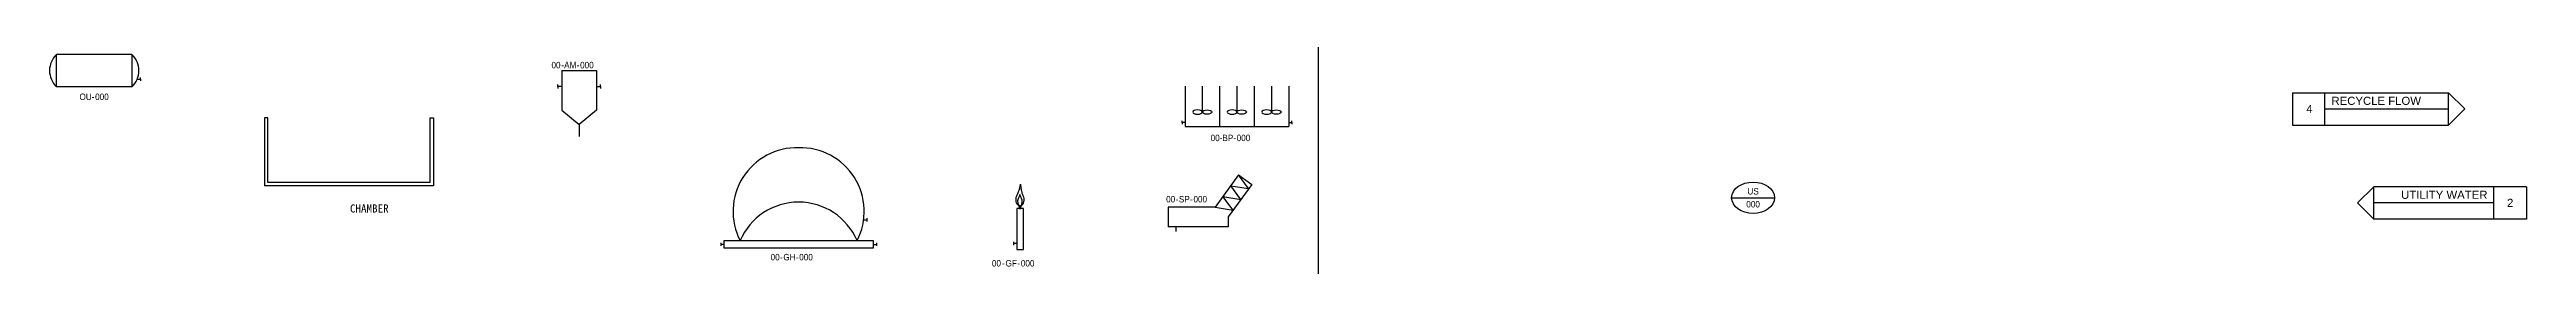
# Model space of a CAD drawing. Extents: x 2684 to 7761, y 1353 to 2487.
# Drawn here: x 2684 to 3446, y 1949 to 2015 of the extents above; entities that cross this region are included whole.
import ezdxf
from ezdxf.enums import TextEntityAlignment as Align

# ---------------------------------------------------------------- set-up
doc = ezdxf.new("R2018")
doc.units = 0
doc.header["$LTSCALE"] = 0.25
doc.layers.add('controll', color=150, linetype='Continuous', lineweight=25)
for name, color, linetype, lineweight, true_color in [('equipment', 5, 'Continuous', 25, 0x0000ff), ('Text', 7, 'Continuous', 25, 0xffffff), ('unit', 1, 'Continuous', 25, 0xff0000)]:
    doc.layers.add(name, color=color, linetype=linetype, lineweight=lineweight, true_color=true_color)
doc.styles.add('Organica', font='arial.ttf')
doc.styles.add('RefAL2UtilityWater$0$Organica', font='arial.ttf')
doc.styles.add('RefAR4Leachate$0$Organica', font='arial.ttf')

# ---------------------------------------------------------------- blocks, each defined once
blk = doc.blocks.new('*U45')
for p, q in [((11.59, 10), (-11.59, 10)), ((-11.59, 0), (-11.59, 10)), ((11.59, 10), (11.59, 0)), ((11.59, 0), (-11.59, 0)), ((13.22, 2.33), (14.22, 2.33)), ((14.22, 2.33), (14.22, 2.83)), ((14.22, 2.33), (14.22, 1.83))]:
    blk.add_line(p, q)
for centre, start, end in [((-6.9, 5), 133.1498, 226.8502), ((6.9, 5), 313.1498, 46.8502)]:
    blk.add_arc(centre, 6.85, start, end)
at = {"insert": (0.06, -3.09), "char_height": 2, "width": 5.3402, "attachment_point": 6, "line_spacing_factor": 0.9, "style": 'Organica'}
blk.add_mtext('{\\W0.9;OU-}', dxfattribs=at)
at = {"style": 'Organica', "flags": 1}
for tag, p in [('MATERIAL', (28.31, 24.31)), ('NOTE', (28.31, 27.42)), ('MANUFACTURE', (28.31, 14.89)), ('POWER', (28.31, 21.11)), ('MODEL', (28.31, 18)), ('PROCESSUNITAREA', (29.76, 8.07)), ('RUNNINGHOURS', (29.76, 11.69))]:
    blk.add_attdef(tag, text='', height=2, dxfattribs=at).set_placement(p, align=Align.MIDDLE_CENTER)
at = {"style": 'Organica', "width": 0.9, "flags": 8}
blk.add_attdef('TAG', text='', height=2, dxfattribs=at).set_placement((2.37, -3.09), align=Align.MIDDLE_CENTER)
blk = doc.blocks.new('*U33')
for p, q in [((0, 12.38), (0, 0)), ((5.32, 12.38), (5.32, 4.42)), ((10.64, 12.38), (10.64, 0)), ((15.96, 12.38), (15.96, 4.42)), ((21.28, 12.38), (21.28, 0)), ((26.6, 12.38), (26.6, 4.42)), ((31.92, 12.38), (31.92, 0)), ((-0.92, 1.19), (-0.92, 1.69)), ((0, 1.19), (-0.92, 1.19)), ((-0.92, 1.19), (-0.92, 0.69)), ((0, 0), (10.64, 0)), ((10.64, 0), (21.28, 0)), ((21.28, 0), (31.92, 0)), ((31.92, 1.19), (32.85, 1.19)), ((32.85, 1.19), (32.85, 1.69)), ((32.85, 1.19), (32.85, 0.69))]:
    blk.add_line(p, q)
at = {"extrusion": (0, 0, -1)}
for centre in [(3.84, 4.42), (14.48, 4.42), (25.12, 4.42)]:
    blk.add_ellipse(centre, major_axis=(1.48, 0), ratio=0.454465, dxfattribs=at)
for centre in [(6.8, 4.42), (17.44, 4.42), (28.09, 4.42)]:
    blk.add_ellipse(centre, major_axis=(-1.48, 0), ratio=0.454465)
at = {"char_height": 2, "width": 5.3402, "attachment_point": 6, "line_spacing_factor": 0.9, "style": 'Organica'}
for insert in [(11.47, -3.53), (15.67, -3.53)]:
    blk.add_mtext('{\\W0.9;-}', dxfattribs=dict(at, insert=insert))
at = {"style": 'Organica', "flags": 1}
for tag, p in [('EQUIP_TYPE', (49.38, 78.27)), ('NOTE', (49.38, 75.27)), ('CONSUMED_POWER', (49.38, 69.27)), ('NOTE_CHINESE', (49.38, 72.27)), ('INSTALLED_POWER', (49.38, 59.96)), ('MATERIAL', (49.38, 63.17)), ('STB_DTY', (49.38, 66.27)), ('MANUFACTURE', (49.38, 53.74)), ('MODEL', (49.38, 56.85)), ('UNIT_FLOW', (50.02, 50.66)), ('SP_FLOW', (50.02, 47.66)), ('RUNNINGHOURS', (50.24, 41.42)), ('INSTALLATION', (50.45, 44.48)), ('DI', (50.24, 38.42)), ('DO', (50.24, 35.42)), ('PB', (50.24, 32.42)), ('PROCESSUNITAREA', (50.24, 25.95)), ('PO', (50.24, 29.42))]:
    blk.add_attdef(tag, text='', height=2, dxfattribs=at).set_placement(p, align=Align.MIDDLE_CENTER)
at = {"style": 'Organica', "width": 0.9}
for tag, p in [('AREA_CODE', (10.67, -3.53)), ('TAG_ID', (14.85, -3.53))]:
    blk.add_attdef(tag, text='', height=2, dxfattribs=at).set_placement(p, align=Align.MIDDLE_RIGHT)
at = {"style": 'Organica', "width": 0.9, "flags": 8}
blk.add_attdef('TAG', text='', height=2, dxfattribs=at).set_placement((17.98, -3.53), align=Align.MIDDLE_CENTER)
blk = doc.blocks.new('*U50')
for p, q in [((21.68, 16), (14.44, 6)), ((24.77, 11.75), (21.67, 15.98)), ((21.68, 16), (25.73, 13.07)), ((19.96, 5.09), (16.85, 9.33)), ((16.85, 9.33), (22.37, 8.42)), ((25.73, 13.07), (18.49, 3.07)), ((22.37, 8.42), (19.26, 12.65)), ((19.26, 12.65), (24.77, 11.75)), ((14.44, 6), (0, 6)), ((0, 6), (0, 0)), ((18.49, 0), (0, 0)), ((2.5, -1.52), (2.5, 0)), ((14.44, 6), (19.96, 5.09)), ((18.49, 3.07), (18.49, 0))]:
    blk.add_line(p, q)
at = {"char_height": 2, "width": 5.3402, "attachment_point": 6, "line_spacing_factor": 0.9, "style": 'Organica'}
for insert in [(3.16, 8.49), (7.56, 8.49)]:
    blk.add_mtext('{\\W0.9;-}', dxfattribs=dict(at, insert=insert))
at = {"style": 'Organica', "flags": 1}
for tag, p in [('NOTE', (39.91, 100.8)), ('NOTE_CHINESE', (39.91, 97.8)), ('EQUIP_TYPE', (39.91, 94.8)), ('STB_DTY', (39.91, 91.8)), ('CONSUMED_POWER', (39.91, 76.49)), ('INSTALLED_POWER', (39.91, 79.49)), ('MATERIAL_BODY', (39.91, 82.69)), ('MANUFACTURE', (39.91, 70.27)), ('MODEL', (39.91, 73.38)), ('UNIT_OUTLET', (39.86, 66.56)), ('UNIT_FLOW', (39.86, 60.78)), ('UNIT_INLET', (39.86, 63.67)), ('SP_FLOW', (39.86, 57.78)), ('SP_INLET', (39.86, 54.67)), ('RUNNINGHOURS', (41.33, 48.65)), ('SP_OUTLET', (39.86, 51.56)), ('DI', (41.33, 45.65)), ('DO', (41.33, 42.65)), ('AI', (41.33, 39.65)), ('AO', (41.33, 36.65)), ('PO', (41.33, 30.65)), ('PB', (41.33, 33.65)), ('PROCESSUNITAREA', (41.33, 27.53))]:
    blk.add_attdef(tag, text='', height=2, dxfattribs=at).set_placement(p, align=Align.MIDDLE_CENTER)
at = {"style": 'Organica', "width": 0.9}
for tag, p in [('AREA_CODE', (2.16, 8.49)), ('TAG_ID', (6.64, 8.49))]:
    blk.add_attdef(tag, text='', height=2, dxfattribs=at).set_placement(p, align=Align.MIDDLE_RIGHT)
at = {"style": 'Organica', "width": 0.9, "flags": 8}
blk.add_attdef('TAG', text='', height=2, dxfattribs=at).set_placement((9.87, 8.49), align=Align.MIDDLE_CENTER)
blk = doc.blocks.new('*U35')
for p, q in [((-0.11, 18.94), (0.04, 19.46)), ((0.04, 19.46), (0.13, 20.11)), ((0.13, 20.11), (0.18, 19.6)), ((0.18, 19.6), (0.23, 19.28)), ((0.23, 19.28), (0.33, 18.91)), ((-2.04, 2.31), (-2.04, 1.31)), ((-1.04, 1.81), (-2.04, 1.81))]:
    blk.add_line(p, q)
for points in [[(-1.04, 0), (1.04, 0), (1.04, 12.6), (-1.04, 12.6)], [(-0.26, 12.6), (0.26, 12.6), (0.26, 13.26), (-0.26, 13.26)]]:
    blk.add_lwpolyline(points, close=True)
for points in [[(-0.27, 13.26), (-0.57, 13.61), (-0.96, 14.09), (-1.17, 14.75), (-1.24, 15.38), (-1.17, 16.07), (-1, 16.57), (-0.82, 17.03), (-0.63, 17.52), (-0.3, 18.28), (-0.11, 18.94)], [(0.27, 13.26), (0.57, 13.61), (0.96, 14.09), (1.17, 14.75), (1.24, 15.38), (1.17, 16.07), (0.96, 16.57), (0.77, 17.03), (0.63, 17.52), (0.41, 18.39), (0.33, 18.91)]]:
    blk.add_spline(points, degree=3)
for points, knots in [([(0, 13.26), (-0.01, 13.26), (-0.03, 13.27), (-0.11, 13.36), (-0.18, 13.44), (-0.3, 13.57), (-0.35, 13.63), (-0.42, 13.72), (-0.45, 13.76), (-0.5, 13.85), (-0.53, 13.94), (-0.59, 14.18), (-0.61, 14.33), (-0.65, 14.6), (-0.66, 14.72), (-0.67, 14.97), (-0.66, 15.09), (-0.62, 15.29), (-0.6, 15.38), (-0.54, 15.56), (-0.5, 15.65), (-0.4, 15.91), (-0.35, 16.07), (-0.24, 16.36), (-0.18, 16.51), (-0.07, 16.75), (-0.03, 16.85), (0.02, 16.95)], [0.210135, 0.210135, 0.210135, 0.210135, 0.256423, 0.256423, 0.463078, 0.463078, 0.669733, 0.669733, 0.839065, 0.839065, 1.19651, 1.19651, 1.553954, 1.553954, 1.911399, 1.911399, 2.268843, 2.268843, 2.565738, 2.565738, 2.799755, 2.799755, 3.189355, 3.189355, 3.578956, 3.578956, 3.837654, 3.837654, 3.837654, 3.837654]), ([(0, 13.26), (0.01, 13.26), (0.03, 13.27), (0.1, 13.36), (0.17, 13.44), (0.3, 13.57), (0.35, 13.63), (0.42, 13.72), (0.44, 13.76), (0.5, 13.86), (0.54, 13.98), (0.6, 14.23), (0.61, 14.34), (0.64, 14.55), (0.65, 14.64), (0.67, 14.93), (0.66, 15.12), (0.61, 15.32), (0.6, 15.37), (0.55, 15.49), (0.51, 15.56), (0.44, 15.73), (0.39, 15.84), (0.3, 16.05), (0.26, 16.15), (0.17, 16.42), (0.12, 16.58), (0.06, 16.8), (0.04, 16.87), (0.02, 16.95)], [0.210132, 0.210132, 0.210132, 0.210132, 0.256343, 0.256343, 0.463113, 0.463113, 0.669883, 0.669883, 0.839689, 0.839689, 1.268714, 1.268714, 1.538735, 1.538735, 1.808756, 1.808756, 2.348799, 2.348799, 2.550371, 2.550371, 2.751943, 2.751943, 2.991683, 2.991683, 3.231422, 3.231422, 3.575913, 3.575913, 3.760435, 3.760435, 3.760435, 3.760435])]:
    blk.add_open_spline(points, degree=3, knots=knots)
at = {"char_height": 2, "width": 5.3402, "attachment_point": 6, "line_spacing_factor": 0.9, "style": 'Organica'}
for insert in [(-4.77, -4.29), (0.03, -4.29)]:
    blk.add_mtext('{\\W0.9;-}', dxfattribs=dict(at, insert=insert))
at = {"style": 'Organica', "flags": 1}
for tag, p in [('NOTE_CHINESE', (-24.3, 38.96)), ('NOTE', (-24.3, 41.96)), ('CONSUMED_POWER', (-24.3, 29.65)), ('INSTALLED_POWER', (-24.3, 32.65)), ('MATERIAL_BODY', (-24.3, 35.85)), ('MANUFACTURE', (-24.3, 23.43)), ('MODEL', (-24.3, 26.54)), ('UNIT_FLOW', (-23.97, 19.72)), ('SP_FLOW', (-23.97, 16.72)), ('DO', (-23.97, 10.72)), ('AI', (-23.97, 7.72)), ('DI', (-23.97, 13.72)), ('AO', (-23.97, 4.72)), ('PB', (-23.97, 1.72)), ('PO', (-23.97, -1.28)), ('PROCESSUNITAREA', (-23.97, -9.86))]:
    blk.add_attdef(tag, text='', height=2, dxfattribs=at).set_placement(p, align=Align.MIDDLE_CENTER)
at = {"style": 'Organica', "width": 0.9}
for tag, p in [('AREA_CODE', (-5.87, -4.29)), ('TAG_ID', (-0.97, -4.29))]:
    blk.add_attdef(tag, text='', height=2, dxfattribs=at).set_placement(p, align=Align.MIDDLE_RIGHT)
at = {"style": 'Organica', "width": 0.9, "flags": 8}
blk.add_attdef('TAG', text='', height=2, dxfattribs=at).set_placement((2.34, -4.29), align=Align.MIDDLE_CENTER)
blk = doc.blocks.new('*U36')
for p, q in [((20.01, 8.74), (21.01, 8.74)), ((21.01, 9.24), (21.01, 8.24)), ((-23.95, 1.65), (-23.95, 0.65)), ((-22.95, 1.15), (-23.95, 1.15)), ((22.95, 1.15), (23.95, 1.15)), ((23.95, 1.65), (23.95, 0.65))]:
    blk.add_line(p, q)
blk.add_lwpolyline([(-22.95, 2.3), (22.95, 2.3), (22.95, 0), (-22.95, 0)], close=True)
for centre, radius, start, end in [((-0.53, 11.32), 19.65, 88.44249, 207.34067), ((0.53, 11.32), 19.65, 332.65933, 91.55751), ((0, -5.36), 19.55, 23.06141, 156.93859)]:
    blk.add_arc(centre, radius, start, end)
at = {"char_height": 2, "width": 5.3402, "attachment_point": 6, "line_spacing_factor": 0.9, "style": 'Organica'}
for insert in [(-4.91, -2.79), (-0.01, -2.79)]:
    blk.add_mtext('{\\W0.9;-}', dxfattribs=dict(at, insert=insert))
at = {"style": 'Organica', "flags": 1}
for tag, p in [('MATERIAL_SHELL', (-31.82, 30.74)), ('NOTE_CHINESE', (-31.82, 33.84)), ('NOTE', (-31.82, 36.84)), ('CONSUMED_POWER', (-31.82, 24.53)), ('INSTALLED_POWER', (-31.82, 27.53)), ('MANUFACTURE', (-31.82, 18.32)), ('UNIT_VOLUME', (-31.5, 14.6)), ('MODEL', (-31.82, 21.42)), ('PROCESSUNITAREA', (-31.5, 7.79)), ('SP_VOLUME', (-31.5, 11.47))]:
    blk.add_attdef(tag, text='', height=2, dxfattribs=at).set_placement(p, align=Align.MIDDLE_CENTER)
at = {"style": 'Organica', "width": 0.9}
for tag, p in [('AREA_CODE', (-5.81, -2.79)), ('TAG_ID', (-0.91, -2.79))]:
    blk.add_attdef(tag, text='', height=2, dxfattribs=at).set_placement(p, align=Align.MIDDLE_RIGHT)
at = {"style": 'Organica', "width": 0.9, "flags": 8}
blk.add_attdef('TAG', text='', height=2, dxfattribs=at).set_placement((2.3, -2.79), align=Align.MIDDLE_CENTER)
blk = doc.blocks.new('*U37')
for p, q in [((-6.55, 8.36), (-6.55, 8.98)), ((-5.3, 8.36), (-6.55, 8.36)), ((-6.55, 8.36), (-6.55, 7.73)), ((-5.3, 13.35), (5.3, 13.35)), ((-5.3, 13.35), (-5.3, 1.08)), ((5.3, 13.35), (5.3, 1.08)), ((5.3, 8.36), (6.55, 8.36)), ((6.55, 8.36), (6.55, 8.98)), ((6.55, 8.36), (6.55, 7.73)), ((-5.3, 1.08), (0, -3.34)), ((5.3, 1.08), (0, -3.34)), ((0, -3.34), (0, -7.03)), ((1.21, -2.33), (1.25, -2.33))]:
    blk.add_line(p, q)
at = {"char_height": 2, "width": 5.3402, "attachment_point": 6, "line_spacing_factor": 0.9, "style": 'Organica'}
for insert in [(-4.61, 14.99), (0.09, 14.99)]:
    blk.add_mtext('{\\W0.9;-}', dxfattribs=dict(at, insert=insert))
at = {"style": 'Organica', "flags": 1}
for tag, p in [('NOTE', (24.97, 53.07)), ('MATERIAL_BODY', (24.97, 46.96)), ('NOTE_CHINESE', (24.97, 50.07)), ('CONSUMED_POWER', (24.97, 40.76)), ('INSTALLED_POWER', (24.97, 43.76)), ('MODEL', (24.97, 37.65)), ('MANUFACTURE', (24.97, 34.54)), ('PROCESSUNITAREA', (24.97, 22.15)), ('UNIT_FLOW', (24.97, 25.54)), ('SP_FLOW', (24.97, 28.54))]:
    blk.add_attdef(tag, text='', height=2, dxfattribs=at).set_placement(p, align=Align.MIDDLE_CENTER)
at = {"style": 'Organica', "width": 0.9}
for tag, p in [('AREA_CODE', (-5.71, 14.99)), ('TAG_ID', (-0.84, 14.99))]:
    blk.add_attdef(tag, text='', height=2, dxfattribs=at).set_placement(p, align=Align.MIDDLE_RIGHT)
at = {"style": 'Organica', "width": 0.9, "flags": 8}
blk.add_attdef('TAG', text='', height=2, dxfattribs=at).set_placement((2.4, 14.99), align=Align.MIDDLE_CENTER)
blk = doc.blocks.new('controll tag e')
at = {"lineweight": 25, "ltscale": 0.25}
blk.add_line((-6.6, 4.84), (6.6, 4.84), dxfattribs=at)
blk.add_ellipse((0, 4.84), major_axis=(6.6, 0), ratio=0.733359)
at = {"style": 'Organica', "width": 0.9, "flags": 8}
for tag, p in [('TYP', (0, 6.84)), ('TAG', (0, 2.84))]:
    blk.add_attdef(tag, text='', height=2, dxfattribs=at).set_placement(p, align=Align.MIDDLE_CENTER)
blk = doc.blocks.new('RefAL2UtilityWater')
at = {"lineweight": 25, "ltscale": 0.25}
for p, q in [((5, 5), (0, 0)), ((5, -5), (0, 0)), ((52, 5), (5, 5)), ((5, -5), (5, 5)), ((42, 0), (5, 0)), ((42, -5), (42, 5)), ((52, 5), (52, -5)), ((52, -5), (5, -5))]:
    blk.add_line(p, q, dxfattribs=at)
at = {"layer": 'Text', "lineweight": 30, "flags": 104}
blk.add_attdef('Name', text='', height=2.5, dxfattribs=at).set_placement((40, 2.5), align=Align.MIDDLE_RIGHT)
blk.add_attdef('ID', text='', height=2.5, dxfattribs=at).set_placement((47, 0), align=Align.MIDDLE_CENTER)
blk = doc.blocks.new('RefAR4Leachate')
at = {"lineweight": 25, "ltscale": 0.25}
for p, q in [((0, 5), (48, 5)), ((0, 5), (0, -5)), ((10, -5), (10, 5)), ((10, 0), (48, 0)), ((48, -5), (48, 5)), ((48, 5), (53, 0)), ((0, -5), (48, -5)), ((48, -5), (53, 0))]:
    blk.add_line(p, q, dxfattribs=at)
at = {"layer": 'Text', "lineweight": 30, "flags": 104}
blk.add_attdef('Name', text='', height=2.5, dxfattribs=at).set_placement((12, 2.5), align=Align.MIDDLE_LEFT)
blk.add_attdef('ID', text='', height=2.5, dxfattribs=at).set_placement((5.22, 0), align=Align.MIDDLE_CENTER)
blk = doc.blocks.new('*U92')
at = {"lineweight": 25, "ltscale": 0.25}
for p, q in [((1, 21), (0, 21)), ((0, 21), (0, 1)), ((1, 1), (1, 21)), ((51, 1), (51, 21)), ((51, 21), (52, 21)), ((52, 21), (52, 1)), ((0, 1), (0, 0)), ((52, 0), (0, 0)), ((51, 1), (1, 1)), ((52, 1), (52, 0))]:
    blk.add_line(p, q, dxfattribs=at)
at = {"lineweight": 30, "flags": 104}
blk.add_attdef('TR_NAME1', text='', height=2.5, dxfattribs=at).set_placement((37.72, 8.75), align=Align.TOP_LEFT)
for tag, p in [('WIDTH', (16.02, -13.21)), ('HEIGHT', (16.02, -16.16)), ('LENGTH', (16.02, -19.18)), ('LIQUIDLEVEL', (16.02, -22.19)), ('VOLUME', (16.02, -25.15))]:
    blk.add_attdef(tag, text='', height=2, dxfattribs=at).set_placement(p, align=Align.MIDDLE_CENTER)
at = {"layer": 'Text', "lineweight": 30, "flags": 104}
blk.add_attdef('NAME1', text='', height=2.5, dxfattribs=at).set_placement((26.31, -5.74), align=Align.MIDDLE_CENTER)

msp = doc.modelspace()

# ---------------------------------------------------------------- linework, layer by layer
at = {"color": 4, "lineweight": 25, "ltscale": 0.25}
msp.add_lwpolyline([(3074.35, 2164.14), (3859.84, 2164.14), (3859.84, 1352.88), (3074.35, 1352.88)], close=True, dxfattribs=at)

# ---------------------------------------------------------------- block references
ref = msp.add_blockref('RefAR4Leachate', (3374.02, 1997.89))
ref.add_attrib('ID', '4', dxfattribs={"layer": '', "height": 2.5, "style": 'RefAR4Leachate$0$Organica'}).set_placement((3379.24, 1997.89), align=Align.MIDDLE_CENTER)
ref.add_attrib('Name', 'RECYCLE FLOW', dxfattribs={"layer": '', "height": 2.5, "style": 'RefAR4Leachate$0$Organica'}).set_placement((3386.02, 2000.39), align=Align.MIDDLE_LEFT)
ref = msp.add_blockref('RefAL2UtilityWater', (3394.02, 1968.89))
ref.add_attrib('ID', '2', dxfattribs={"layer": '', "height": 2.5, "style": 'RefAL2UtilityWater$0$Organica'}).set_placement((3441.02, 1968.89), align=Align.MIDDLE_CENTER)
ref.add_attrib('Name', 'UTILITY WATER', dxfattribs={"layer": '', "height": 2.5, "style": 'RefAL2UtilityWater$0$Organica'}).set_placement((3434.02, 1971.39), align=Align.MIDDLE_RIGHT)
at = {"layer": 'controll'}
ref = msp.add_blockref('controll tag e', (3208.07, 1965.63), dxfattribs=at)
ref.add_attrib('TAG', '000', dxfattribs={"layer": '0', "height": 2, "style": 'Organica', "width": 0.9}).set_placement((3208.07, 1968.47), align=Align.MIDDLE_CENTER)
ref.add_attrib('TYP', 'US', dxfattribs={"layer": '0', "height": 2, "style": 'Organica', "width": 0.9}).set_placement((3208.07, 1972.47), align=Align.MIDDLE_CENTER)
at = {"layer": 'equipment'}
ref = msp.add_blockref('*U45', (2697.66, 2004.71), dxfattribs=at)
ref.add_attrib('TAG', '000', dxfattribs={"layer": '0', "height": 2, "style": 'Organica', "width": 0.9}).set_placement((2700.03, 2001.63), align=Align.MIDDLE_CENTER)
ref = msp.add_blockref('*U37', (2846.85, 1996.43), dxfattribs=at)
ref.add_attrib('TAG', '000', dxfattribs={"layer": '0', "height": 2, "style": 'Organica', "width": 0.9}).set_placement((2849.25, 2011.42), align=Align.MIDDLE_CENTER)
ref.add_attrib('TAG_ID', 'AM', dxfattribs={"layer": '0', "height": 2, "style": 'Organica', "width": 0.9}).set_placement((2846.01, 2011.42), align=Align.MIDDLE_RIGHT)
ref.add_attrib('AREA_CODE', '00', dxfattribs={"layer": '0', "height": 2, "style": 'Organica', "width": 0.9}).set_placement((2841.14, 2011.42), align=Align.MIDDLE_RIGHT)
ref = msp.add_blockref('*U33', (3033.28, 1992.48), dxfattribs=at)
ref.add_attrib('TAG', '000', dxfattribs={"layer": '0', "height": 2, "style": 'Organica', "width": 0.9}).set_placement((3051.26, 1988.94), align=Align.MIDDLE_CENTER)
ref.add_attrib('AREA_CODE', '00', dxfattribs={"layer": '0', "height": 2, "style": 'Organica', "width": 0.9}).set_placement((3043.95, 1988.94), align=Align.MIDDLE_RIGHT)
ref.add_attrib('TAG_ID', 'BP', dxfattribs={"layer": '0', "height": 2, "style": 'Organica', "width": 0.9}).set_placement((3048.13, 1988.94), align=Align.MIDDLE_RIGHT)
ref = msp.add_blockref('*U36', (2914.38, 1954.93), dxfattribs=at)
ref.add_attrib('TAG', '000', dxfattribs={"layer": '0', "height": 2, "style": 'Organica', "width": 0.9}).set_placement((2916.67, 1952.14), align=Align.MIDDLE_CENTER)
ref.add_attrib('AREA_CODE', '00', dxfattribs={"layer": '0', "height": 2, "style": 'Organica', "width": 0.9}).set_placement((2908.56, 1952.14), align=Align.MIDDLE_RIGHT)
ref.add_attrib('TAG_ID', 'GH', dxfattribs={"layer": '0', "height": 2, "style": 'Organica', "width": 0.9}).set_placement((2913.46, 1952.14), align=Align.MIDDLE_RIGHT)
at = {"layer": 'equipment', "color": 4}
ref = msp.add_blockref('*U35', (2982.52, 1954.54), dxfattribs=at)
ref.add_attrib('TAG', '000', dxfattribs={"layer": '0', "height": 2, "style": 'Organica', "width": 0.9}).set_placement((2984.86, 1950.25), align=Align.MIDDLE_CENTER)
ref.add_attrib('AREA_CODE', '00', dxfattribs={"layer": '0', "height": 2, "style": 'Organica', "width": 0.9}).set_placement((2976.65, 1950.25), align=Align.MIDDLE_RIGHT)
ref.add_attrib('TAG_ID', 'GF', dxfattribs={"layer": '0', "height": 2, "style": 'Organica', "width": 0.9}).set_placement((2981.55, 1950.25), align=Align.MIDDLE_RIGHT)
at = {"layer": 'equipment'}
ref = msp.add_blockref('*U50', (3028.09, 1961.54), dxfattribs=at)
ref.add_attrib('TAG', '000', dxfattribs={"layer": '0', "height": 2, "style": 'Organica', "width": 0.9}).set_placement((3037.97, 1970.03), align=Align.MIDDLE_CENTER)
ref.add_attrib('AREA_CODE', '00', dxfattribs={"layer": '0', "height": 2, "style": 'Organica', "width": 0.9}).set_placement((3030.26, 1970.03), align=Align.MIDDLE_RIGHT)
ref.add_attrib('TAG_ID', 'SP', dxfattribs={"layer": '0', "height": 2, "style": 'Organica', "width": 0.9}).set_placement((3034.74, 1970.03), align=Align.MIDDLE_RIGHT)
at = {"layer": 'unit'}
ref = msp.add_blockref('*U92', (2750.03, 1974.15), dxfattribs=at)
lines = msp.add_mtext('CHAMBER', dxfattribs={"layer": 'Text', "insert": (2776.34, 1968.41), "char_height": 2.5, "attachment_point": 1})
ref.add_attrib('NAME1', '', (2776.34, 1968.41), dxfattribs={"flags": 104}).embed_mtext(lines)

doc.saveas('drawing.dxf')
